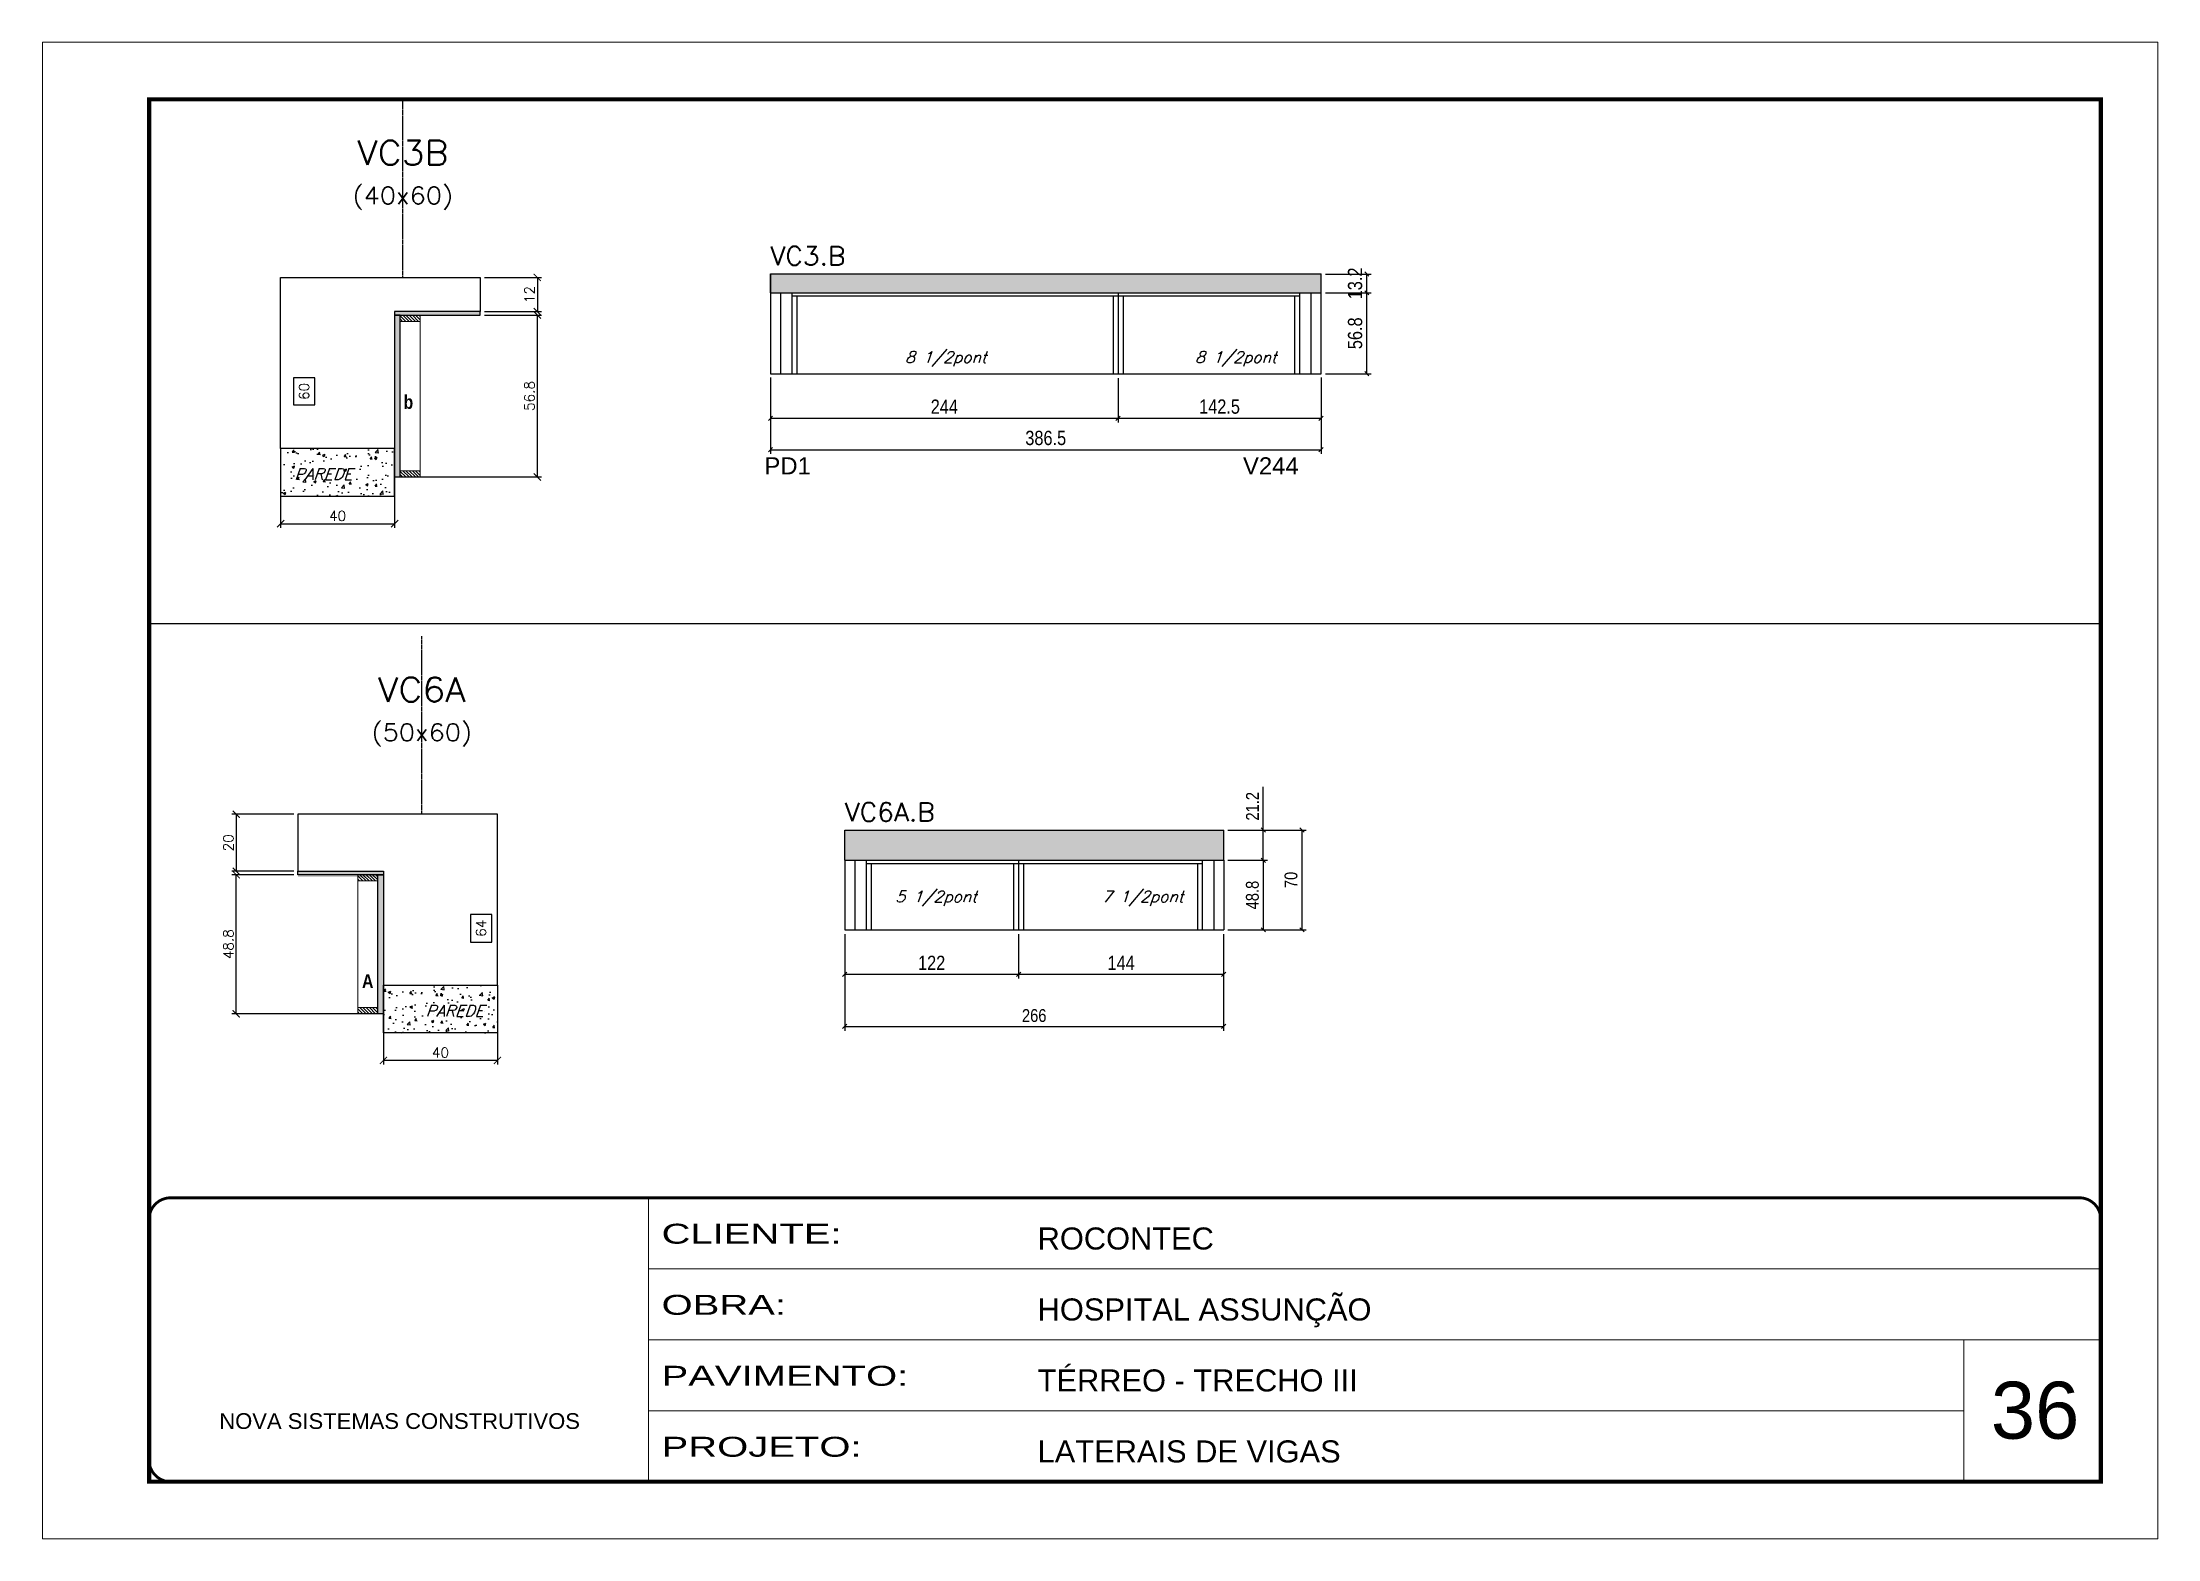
# Model space of a CAD drawing. Extents: x 137137 to 143418, y 10464 to 34486.
# Drawn here: x 141892 to 143377, y 24247 to 25297 of the extents above; entities that cross this region are included whole.
import ezdxf
from ezdxf.enums import TextEntityAlignment as Align

# ---------------------------------------------------------------- set-up
doc = ezdxf.new("R2010")
doc.units = 0
for name, pattern in [('CONTINUO', [0]), ('DASHED', [0.75, 0.5, -0.25]), ('HIDDEN', [0.375, 0.25, -0.125])]:
    doc.linetypes.add(name, pattern=pattern)
for name, color, linetype in [('5', 5, 'Continuous'), ('COTA', 241, 'Continuous'), ('Cota Seção (2x)', 4, 'Continuous'), ('detalhes', 4, 'Continuous'), ('Painéis', 200, 'Continuous'), ('SARR_2.2x7', 40, 'Continuous'), ('SARR_3.5x7', 81, 'Continuous'), ('texto', 7, 'Continuous'), ('Texto de Titulo', 7, 'Continuous'), ('Texto Qtd Sarr', 242, 'Continuous')]:
    doc.layers.add(name, color=color, linetype=linetype)
for name, color, linetype, lineweight in [('CARIMBO', 255, 'Continuous', 9), ('CONCRETO', 251, 'Continuous', 25), ('Escoras', 2, 'Continuous', 25), ('Folhas', 255, 'Continuous', 9), ('Hachura', 251, 'Continuous', 9), ('Madeira', 126, 'Continuous', 18), ('SARRAFO DE PRESSAO', 251, 'DASHED', 9), ('Texto Seção', 7, 'Continuous', 15)]:
    doc.layers.add(name, color=color, linetype=linetype, lineweight=lineweight)
doc.styles.add('ARIAL', font='arial.ttf')
doc.styles.add('COTA TECNICA', font='techl___.ttf', dxfattribs={"height": 10})
doc.styles.add('COTA TECNICA-50', font='techl___.ttf', dxfattribs={"height": 9})
doc.styles.add('REGUA-120', font='ROMANS.shx', dxfattribs={"height": 15})
doc.styles.add('Romans', font='romans.shx')
doc.styles.get("Standard").update_dxf_attribs({"font": 'arial.ttf'})
doc.styles.add('TECNICA', font='techb___.ttf', dxfattribs={"height": 10})
doc.styles.add('Tecnologia', font='')
doc.styles.get('Tecnologia').set_extended_font_data('Forgotten Futurist')
doc.dimstyles.new('COTA PAINEL-50', dxfattribs={"dimtxt": 9, "dimasz": 3, "dimexe": 3, "dimexo": 3, "dimgap": 3, "dimtad": 1, "dimdec": 1, "dimzin": 12, "dimdsep": 46, "dimtxsty": 'COTA TECNICA-50', "dimblk1": 'OBLIQUE', "dimblk2": 'OBLIQUE', "dimsah": 1, "dimcen": 0.9, "dimclrd": 4, "dimclre": 4, "dimclrt": 240, "dimadec": 1, "dimazin": 3, "dimtfac": 1, "dimtdec": 1, "dimtmove": 0, "dimatfit": 3, "dimfxl": 1, "dimtolj": 1, "dimtzin": 12, "dimarcsym": 0})
doc.dimstyles.new('Cota Seção (2x)', dxfattribs={"dimtxt": 7, "dimasz": 5, "dimexe": 3, "dimexo": 3, "dimgap": 2, "dimtad": 3, "dimdec": 1, "dimlfac": 0.5, "dimzin": 12, "dimdsep": 46, "dimtxsty": 'Romans', "dimblk": 'ARCHTICK', "dimcen": 0, "dimclrd": 4, "dimclre": 4, "dimclrt": 1, "dimadec": 1, "dimazin": 3, "dimtfac": 1, "dimtdec": 1, "dimtmove": 0, "dimatfit": 3, "dimldrblk": 'OBLIQUE', "dimfxl": 1, "dimtolj": 1, "dimtzin": 12, "dimarcsym": 0})
doc.dimstyles.new('Cota Seção interna', dxfattribs={"dimtxt": 7, "dimasz": 6, "dimexe": 0.18, "dimexo": 2, "dimgap": -4, "dimtad": 3, "dimdec": 1, "dimlfac": 0.5, "dimzin": 12, "dimdsep": 46, "dimtxsty": 'Romans', "dimblk": 'ARCHTICK', "dimcen": 0.09, "dimse1": 1, "dimse2": 1, "dimsd1": 1, "dimsd2": 1, "dimclrd": 180, "dimclre": 5, "dimclrt": 1, "dimadec": 0, "dimazin": 3, "dimtfac": 1, "dimtdec": 1, "dimtofl": 0, "dimtmove": 0, "dimatfit": 3, "dimldrblk": 'ARCHTICK', "dimfxl": 1, "dimtolj": 1, "dimtzin": 0, "dimarcsym": 0})
doc.dimstyles.new('PAINEL', dxfattribs={"dimtxt": 10, "dimasz": 3, "dimexe": 3, "dimexo": 3, "dimgap": 3, "dimtad": 1, "dimdec": 1, "dimzin": 12, "dimdsep": 46, "dimtxsty": 'COTA TECNICA', "dimblk1": 'OBLIQUE', "dimblk2": 'OBLIQUE', "dimsah": 1, "dimcen": 0.9, "dimclrd": 4, "dimclre": 4, "dimclrt": 240, "dimadec": 1, "dimazin": 3, "dimtfac": 1, "dimtdec": 1, "dimtmove": 0, "dimatfit": 3, "dimfxl": 1, "dimtolj": 1, "dimtzin": 12, "dimarcsym": 0})

msp = doc.modelspace()

# ---------------------------------------------------------------- texts
at = {"layer": '5', "linetype": 'Continuous'}
for s, p in [('PD1', (142399.21, 24994)), ('V244', (142735.16, 24994))]:
    msp.add_text(s, height=12, rotation=359.99996, dxfattribs=at).set_placement(p)
at = {"layer": 'CARIMBO', "style": 'ARIAL'}
msp.add_text('36', height=40, dxfattribs=at).set_placement((143260.15, 24317.32))
at = {"layer": 'detalhes', "style": 'TECNICA'}
for s, p in [('b', (142145.92, 25039.97)), ('A', (142116.77, 24633.69))]:
    msp.add_text(s, height=9.6, dxfattribs=at).set_placement(p)
at = {"layer": 'texto', "color": 2, "char_height": 8, "attachment_point": 5, "style": 'Romans'}
for s, insert in [('{\\Q19;\\C256;8 1/2pont}', (142526.5, 25074.98)), ('{\\Q19;\\C256;8 1/2pont}', (142730.08, 25074.98)), ('{\\Q19;\\C256;PAREDE}', (142089.53, 24994.2)), ('{\\Q19;\\C256;5 1/2pont}', (142519.71, 24696.42)), ('{\\Q19;\\C256;7 1/2pont}', (142664.67, 24696.42)), ('{\\Q19;\\C256;PAREDE}', (142181.8, 24617.52))]:
    msp.add_mtext(s, dxfattribs=dict(at, insert=insert))
at = {"layer": 'Texto Seção', "style": 'REGUA-120', "width": 1.05}
for s, p in [('VC3.B', (142403.47, 25140.8)), ('VC6A.B', (142455.62, 24750.58))]:
    msp.add_text(s, height=13, dxfattribs=at).set_placement(p)

# ---------------------------------------------------------------- blocks, each defined once
blk = doc.blocks.new('9999999999')
at = {"color": 30, "linetype": 'CONTINUO'}
for p, q in [((98564.6, 34230.2), (98564.6, 34429.4)), ((98564.6, 34379.6), (99584, 34379.6)), ((98564.6, 34329.8), (99488, 34329.8)), ((99584, 34329.8), (99488, 34329.8)), ((99488, 34329.8), (99488, 34230.2)), ((98564.6, 34280), (99488, 34280))]:
    blk.add_line(p, q, dxfattribs=at)
at = {"color": 30, "linetype": 'CONTINUO', "const_width": 2}
blk.add_lwpolyline([(99584, 34230.2), (99584, 34414.4, 0.414214), (99569, 34429.4), (98229, 34429.4, 0.414214), (98214, 34414.4), (98214, 34245.2, 0.414214), (98229, 34230.2), (99584, 34230.2)], format="xyb", dxfattribs=at)
at = {"layer": 'Folhas'}
blk.add_lwpolyline([(98139, 34190.2), (99624, 34190.2), (99624, 35240.2), (98139, 35240.2)], close=True, dxfattribs=at)
at = {"layer": 'Folhas', "color": 30, "const_width": 3}
blk.add_lwpolyline([(98214, 34230.2), (99584, 34230.2), (99584, 35200.2), (98214, 35200.2)], close=True, dxfattribs=at)
at = {"color": 7, "linetype": 'Continuous', "ltscale": 5, "style": 'ARIAL'}
for s, height, p in [('ROCONTEC', 15.48, (98837.7, 34393.1)), ('HOSPITAL ASSUNÇÃO', 15.483, (98837.7, 34343.3)), ('TÉRREO - TRECHO III', 15.483, (98837.7, 34293.5)), ('NOVA SISTEMAS CONSTRUTIVOS', 11.059, (98263.2, 34267.2)), ('LATERAIS DE VIGAS', 15.483, (98837.7, 34243.7))]:
    blk.add_text(s, height=height, dxfattribs=at).set_placement(p)
at = {"layer": 'Folhas', "color": 7, "style": 'Tecnologia', "width": 1.5}
for s, p in [('CLIENTE:', (98573.7, 34397.2)), ('OBRA:', (98573.7, 34347.3)), ('PAVIMENTO:', (98573.7, 34297.5)), ('PROJETO:', (98573.7, 34247.7))]:
    blk.add_text(s, height=14, dxfattribs=at).set_placement(p)
blk = doc.blocks.new('_Oblique')
at = {"color": 0, "linetype": 'ByBlock', "lineweight": -2}
blk.add_line((-0.5, -0.5), (0.5, 0.5), dxfattribs=at)
blk = doc.blocks.new('*D5642')
at = {"layer": 'COTA', "color": 4, "linetype": 'ByBlock', "lineweight": -2, "transparency": 16777216}
for p, q in [((142455.6, 24671.4), (142455.6, 24640.2)), ((142577.6, 24671.4), (142577.6, 24640.2)), ((142455.6, 24643.2), (142577.6, 24643.2))]:
    blk.add_line(p, q, dxfattribs=at)
at = {"layer": 'Defpoints', "color": 0, "linetype": 'ByBlock', "transparency": 16777216}
for p in [(142455.6, 24674.4), (142577.6, 24674.4), (142577.6, 24643.2)]:
    blk.add_point(p, dxfattribs=at)
at = {"layer": 'COTA', "color": 4, "linetype": 'ByBlock', "lineweight": -2, "transparency": 16777216, "xscale": 3, "yscale": 3, "zscale": 3, "rotation": 180}
blk.add_blockref('_Oblique', (142455.6, 24643.2), dxfattribs=at)
at = {"layer": 'COTA', "color": 4, "linetype": 'ByBlock', "lineweight": -2, "transparency": 16777216, "xscale": 3, "yscale": 3, "zscale": 3}
blk.add_blockref('_Oblique', (142577.6, 24643.2), dxfattribs=at)
at = {"layer": 'COTA', "color": 240, "linetype": 'ByBlock', "transparency": 16777216, "insert": (142516.6, 24651.2), "char_height": 10, "attachment_point": 5, "style": 'COTA TECNICA'}
blk.add_mtext('\\A1;122', dxfattribs=at)
blk = doc.blocks.new('*D5637')
at = {"layer": 'COTA', "color": 4, "linetype": 'ByBlock', "lineweight": -2, "transparency": 16777216}
for p, q in [((142577.6, 24671.4), (142577.6, 24640.2)), ((142721.6, 24671.4), (142721.6, 24640.2)), ((142577.6, 24643.2), (142721.6, 24643.2))]:
    blk.add_line(p, q, dxfattribs=at)
at = {"layer": 'Defpoints', "color": 0, "linetype": 'ByBlock', "transparency": 16777216}
for p in [(142577.6, 24674.4), (142721.6, 24674.4), (142721.6, 24643.2)]:
    blk.add_point(p, dxfattribs=at)
at = {"layer": 'COTA', "color": 4, "linetype": 'ByBlock', "lineweight": -2, "transparency": 16777216, "xscale": 3, "yscale": 3, "zscale": 3, "rotation": 180}
blk.add_blockref('_Oblique', (142577.6, 24643.2), dxfattribs=at)
at = {"layer": 'COTA', "color": 4, "linetype": 'ByBlock', "lineweight": -2, "transparency": 16777216, "xscale": 3, "yscale": 3, "zscale": 3}
blk.add_blockref('_Oblique', (142721.6, 24643.2), dxfattribs=at)
at = {"layer": 'COTA', "color": 240, "linetype": 'ByBlock', "transparency": 16777216, "insert": (142649.6, 24651.2), "char_height": 10, "attachment_point": 5, "style": 'COTA TECNICA'}
blk.add_mtext('\\A1;144', dxfattribs=at)
blk = doc.blocks.new('*D5643')
at = {"layer": 'Defpoints', "color": 0, "linetype": 'ByBlock', "transparency": 16777216}
for p in [(142455.6, 24674.4), (142721.6, 24674.4), (142721.6, 24606.6)]:
    blk.add_point(p, dxfattribs=at)
at = {"layer": 'Escoras', "color": 4, "linetype": 'ByBlock', "lineweight": -2, "transparency": 16777216}
for p, q in [((142455.6, 24671.4), (142455.6, 24603.6)), ((142721.6, 24671.4), (142721.6, 24603.6)), ((142455.6, 24606.6), (142721.6, 24606.6))]:
    blk.add_line(p, q, dxfattribs=at)
at = {"layer": 'Escoras', "color": 4, "linetype": 'ByBlock', "lineweight": -2, "transparency": 16777216, "xscale": 3, "yscale": 3, "zscale": 3, "rotation": 180}
blk.add_blockref('_Oblique', (142455.6, 24606.6), dxfattribs=at)
at = {"layer": 'Escoras', "color": 4, "linetype": 'ByBlock', "lineweight": -2, "transparency": 16777216, "xscale": 3, "yscale": 3, "zscale": 3}
blk.add_blockref('_Oblique', (142721.6, 24606.6), dxfattribs=at)
at = {"layer": 'Escoras', "color": 240, "linetype": 'ByBlock', "transparency": 16777216, "insert": (142588.6, 24614.2), "char_height": 9, "attachment_point": 5, "style": 'COTA TECNICA-50'}
blk.add_mtext('\\A1;266', dxfattribs=at)
blk = doc.blocks.new('titulo1')
at = {"layer": 'Defpoints', "color": 252, "linetype": 'HIDDEN', "ltscale": 2}
blk.add_line((0, 0), (0, 125), dxfattribs=at)
at = {"layer": 'Defpoints', "style": 'Romans', "oblique": 15}
blk.add_attdef('FOLHA', text='', height=10, dxfattribs=at).set_placement((0, 15.6), align=Align.MIDDLE_CENTER)
at = {"layer": 'Texto Qtd Sarr', "color": 3, "style": 'Romans', "oblique": 15}
for tag, height, p in [('TITULO', 17, (0, 71.4)), ('SEÇÃO', 12, (0, 41.5))]:
    blk.add_attdef(tag, text='', height=height, dxfattribs=at).set_placement(p, align=Align.MIDDLE_CENTER)
blk = doc.blocks.new('_ArchTick')
at = {"color": 0, "linetype": 'ByBlock', "const_width": 0.15}
blk.add_lwpolyline([(-0.5, -0.5), (0.5, 0.5)], dxfattribs=at)
blk = doc.blocks.new('*D5638')
at = {"layer": 'COTA', "color": 4, "lineweight": -2, "transparency": 16777216}
for p, q in [((142068.8, 24755.5), (142025.4, 24755.5)), ((142028.4, 24755.5), (142028.4, 24715.5)), ((142068.8, 24715.5), (142025.4, 24715.5))]:
    blk.add_line(p, q, dxfattribs=at)
at = {"layer": 'Defpoints', "color": 0, "transparency": 16777216}
for p in [(142071.8, 24755.5), (142028.4, 24715.5), (142071.8, 24715.5)]:
    blk.add_point(p, dxfattribs=at)
at = {"layer": 'COTA', "color": 4, "lineweight": -2, "transparency": 16777216, "xscale": 5, "yscale": 5, "zscale": 5}
for p, rotation in [((142028.4, 24755.5), 90), ((142028.4, 24715.5), 270)]:
    blk.add_blockref('_ArchTick', p, dxfattribs=dict(at, rotation=rotation))
at = {"layer": 'COTA', "color": 1, "transparency": 16777216, "insert": (142022.9, 24735.5), "char_height": 7, "attachment_point": 5, "rotation": 90, "style": 'Romans'}
blk.add_mtext('\\A1;20', dxfattribs=at)
blk = doc.blocks.new('*D5639')
at = {"layer": 'COTA', "color": 4, "lineweight": -2, "transparency": 16777216}
for p, q in [((142068.8, 24713.1), (142025.4, 24713.1)), ((142028.4, 24615.5), (142028.4, 24713.1)), ((142128.8, 24615.5), (142025.4, 24615.5))]:
    blk.add_line(p, q, dxfattribs=at)
at = {"layer": 'Defpoints', "color": 0, "transparency": 16777216}
for p in [(142028.4, 24713.1), (142071.8, 24713.1), (142131.8, 24615.5)]:
    blk.add_point(p, dxfattribs=at)
at = {"layer": 'COTA', "color": 4, "lineweight": -2, "transparency": 16777216, "xscale": 5, "yscale": 5, "zscale": 5}
for p, rotation in [((142028.4, 24713.1), 90), ((142028.4, 24615.5), 270)]:
    blk.add_blockref('_ArchTick', p, dxfattribs=dict(at, rotation=rotation))
at = {"layer": 'COTA', "color": 1, "transparency": 16777216, "insert": (142022.9, 24664.3), "char_height": 7, "attachment_point": 5, "rotation": 90, "style": 'Romans'}
blk.add_mtext('\\A1;48.8', dxfattribs=at)
blk = doc.blocks.new('*D5640')
at = {"layer": 'COTA', "color": 4, "lineweight": -2, "transparency": 16777216}
for p, q in [((142131.8, 24624.5), (142131.8, 24579.8)), ((142211.8, 24624.5), (142211.8, 24579.8)), ((142211.8, 24582.8), (142131.8, 24582.8))]:
    blk.add_line(p, q, dxfattribs=at)
at = {"layer": 'Defpoints', "color": 0, "transparency": 16777216}
for p in [(142131.8, 24627.5), (142211.8, 24627.5), (142131.8, 24582.8)]:
    blk.add_point(p, dxfattribs=at)
at = {"layer": 'COTA', "color": 4, "lineweight": -2, "transparency": 16777216, "xscale": 5, "yscale": 5, "zscale": 5, "rotation": 180}
blk.add_blockref('_ArchTick', (142131.8, 24582.8), dxfattribs=at)
at = {"layer": 'COTA', "color": 4, "lineweight": -2, "transparency": 16777216, "xscale": 5, "yscale": 5, "zscale": 5}
blk.add_blockref('_ArchTick', (142211.8, 24582.8), dxfattribs=at)
at = {"layer": 'COTA', "color": 1, "transparency": 16777216, "insert": (142171.8, 24588.3), "char_height": 7, "attachment_point": 5, "style": 'Romans'}
blk.add_mtext('\\A1;40', dxfattribs=at)
blk = doc.blocks.new('*D5644')
at = {"layer": 'Cota Seção (2x)', "color": 180, "lineweight": -2, "transparency": 16777216}
for p, q in [((142207.8, 24685.2), (142192.8, 24685.2)), ((142192.8, 24685.2), (142192.8, 24665.8)), ((142207.8, 24665.8), (142207.8, 24685.2)), ((142192.8, 24665.8), (142207.8, 24665.8))]:
    blk.add_line(p, q, dxfattribs=at)
at = {"layer": 'Defpoints', "color": 0, "transparency": 16777216}
for p in [(142211.8, 24755.5), (142211.8, 24627.5), (142211.8, 24627.5)]:
    blk.add_point(p, dxfattribs=at)
at = {"layer": 'Cota Seção (2x)', "color": 1, "transparency": 16777216, "insert": (142200.3, 24675.5), "char_height": 7, "attachment_point": 5, "rotation": 90, "style": 'Romans'}
blk.add_mtext('\\A1;64', dxfattribs=at)
blk = doc.blocks.new('*D5645')
at = {"layer": 'Defpoints', "color": 0, "linetype": 'ByBlock', "transparency": 16777216}
for p in [(142721.6, 24723.2), (142721.6, 24674.4), (142749.4, 24674.4)]:
    blk.add_point(p, dxfattribs=at)
at = {"layer": 'Escoras', "color": 4, "linetype": 'ByBlock', "lineweight": -2, "transparency": 16777216}
for p, q in [((142724.6, 24723.2), (142752.4, 24723.2)), ((142749.4, 24723.2), (142749.4, 24674.4)), ((142724.6, 24674.4), (142752.4, 24674.4))]:
    blk.add_line(p, q, dxfattribs=at)
at = {"layer": 'Escoras', "color": 4, "linetype": 'ByBlock', "lineweight": -2, "transparency": 16777216, "xscale": 3, "yscale": 3, "zscale": 3}
for p, rotation in [((142749.4, 24723.2), 90), ((142749.4, 24674.4), 270)]:
    blk.add_blockref('_Oblique', p, dxfattribs=dict(at, rotation=rotation))
at = {"layer": 'Escoras', "color": 240, "linetype": 'ByBlock', "transparency": 16777216, "insert": (142741.8, 24698.8), "char_height": 9, "attachment_point": 5, "rotation": 90, "style": 'COTA TECNICA-50'}
blk.add_mtext('\\A1;48.8', dxfattribs=at)
blk = doc.blocks.new('*D5646')
at = {"layer": 'Defpoints', "color": 0, "linetype": 'ByBlock', "transparency": 16777216}
for p in [(142721.6, 24744.4), (142749.4, 24744.4), (142721.6, 24723.2)]:
    blk.add_point(p, dxfattribs=at)
at = {"layer": 'Escoras', "color": 4, "linetype": 'ByBlock', "lineweight": -2, "transparency": 16777216}
for p, q in [((142749.4, 24744.4), (142749.4, 24774.7)), ((142724.6, 24744.4), (142752.4, 24744.4)), ((142749.4, 24723.2), (142749.4, 24744.4)), ((142724.6, 24723.2), (142752.4, 24723.2))]:
    blk.add_line(p, q, dxfattribs=at)
at = {"layer": 'Escoras', "color": 4, "linetype": 'ByBlock', "lineweight": -2, "transparency": 16777216, "xscale": 3, "yscale": 3, "zscale": 3}
for p, rotation in [((142749.4, 24744.4), 90), ((142749.4, 24723.2), 270)]:
    blk.add_blockref('_Oblique', p, dxfattribs=dict(at, rotation=rotation))
at = {"layer": 'Escoras', "color": 240, "linetype": 'ByBlock', "transparency": 16777216, "insert": (142741.8, 24761.1), "char_height": 9, "attachment_point": 5, "rotation": 90, "style": 'COTA TECNICA-50'}
blk.add_mtext('\\A1;21.2', dxfattribs=at)
blk = doc.blocks.new('*D5641')
at = {"layer": 'Defpoints', "color": 0, "linetype": 'ByBlock', "transparency": 16777216}
for p in [(142721.6, 24744.4), (142721.6, 24674.4), (142776.5, 24674.4)]:
    blk.add_point(p, dxfattribs=at)
at = {"layer": 'Escoras', "color": 4, "linetype": 'ByBlock', "lineweight": -2, "transparency": 16777216}
for p, q in [((142724.6, 24744.4), (142779.5, 24744.4)), ((142776.5, 24744.4), (142776.5, 24674.4)), ((142724.6, 24674.4), (142779.5, 24674.4))]:
    blk.add_line(p, q, dxfattribs=at)
at = {"layer": 'Escoras', "color": 4, "linetype": 'ByBlock', "lineweight": -2, "transparency": 16777216, "xscale": 3, "yscale": 3, "zscale": 3}
for p, rotation in [((142776.5, 24744.4), 90), ((142776.5, 24674.4), 270)]:
    blk.add_blockref('_Oblique', p, dxfattribs=dict(at, rotation=rotation))
at = {"layer": 'Escoras', "color": 240, "linetype": 'ByBlock', "transparency": 16777216, "insert": (142768.9, 24709.4), "char_height": 9, "attachment_point": 5, "rotation": 90, "style": 'COTA TECNICA-50'}
blk.add_mtext('\\A1;70', dxfattribs=at)
blk = doc.blocks.new('*D5647')
at = {"layer": 'COTA', "color": 4, "lineweight": -2, "transparency": 16777216}
for p, q in [((142202.6, 25132.2), (142242.8, 25132.2)), ((142239.8, 25132.2), (142239.8, 25108.2)), ((142202.6, 25108.2), (142242.8, 25108.2))]:
    blk.add_line(p, q, dxfattribs=at)
at = {"layer": 'Defpoints', "color": 0, "transparency": 16777216}
for p in [(142199.6, 25132.2), (142199.6, 25108.2), (142239.8, 25108.2)]:
    blk.add_point(p, dxfattribs=at)
at = {"layer": 'COTA', "color": 4, "lineweight": -2, "transparency": 16777216, "xscale": 5, "yscale": 5, "zscale": 5}
for p, rotation in [((142239.8, 25132.2), 90), ((142239.8, 25108.2), 270)]:
    blk.add_blockref('_ArchTick', p, dxfattribs=dict(at, rotation=rotation))
at = {"layer": 'COTA', "color": 1, "transparency": 16777216, "insert": (142234.3, 25120.2), "char_height": 7, "attachment_point": 5, "rotation": 90, "style": 'Romans'}
blk.add_mtext('\\A1;12', dxfattribs=at)
blk = doc.blocks.new('*D5648')
at = {"layer": 'COTA', "color": 4, "lineweight": -2, "transparency": 16777216}
for p, q in [((142202.6, 25105.8), (142242.8, 25105.8)), ((142239.8, 24992.2), (142239.8, 25105.8)), ((142142.6, 24992.2), (142242.8, 24992.2))]:
    blk.add_line(p, q, dxfattribs=at)
at = {"layer": 'Defpoints', "color": 0, "transparency": 16777216}
for p in [(142199.6, 25105.8), (142239.8, 25105.8), (142139.6, 24992.2)]:
    blk.add_point(p, dxfattribs=at)
at = {"layer": 'COTA', "color": 4, "lineweight": -2, "transparency": 16777216, "xscale": 5, "yscale": 5, "zscale": 5}
for p, rotation in [((142239.8, 25105.8), 90), ((142239.8, 24992.2), 270)]:
    blk.add_blockref('_ArchTick', p, dxfattribs=dict(at, rotation=rotation))
at = {"layer": 'COTA', "color": 1, "transparency": 16777216, "insert": (142234.3, 25049), "char_height": 7, "attachment_point": 5, "rotation": 90, "style": 'Romans'}
blk.add_mtext('\\A1;56.8', dxfattribs=at)
blk = doc.blocks.new('*D5649')
at = {"layer": 'COTA', "color": 4, "lineweight": -2, "transparency": 16777216}
for p, q in [((142059.6, 25001.2), (142059.6, 24956.4)), ((142139.6, 25001.2), (142139.6, 24956.4)), ((142059.6, 24959.4), (142139.6, 24959.4))]:
    blk.add_line(p, q, dxfattribs=at)
at = {"layer": 'Defpoints', "color": 0, "transparency": 16777216}
for p in [(142059.6, 25004.2), (142139.6, 25004.2), (142139.6, 24959.4)]:
    blk.add_point(p, dxfattribs=at)
at = {"layer": 'COTA', "color": 4, "lineweight": -2, "transparency": 16777216, "xscale": 5, "yscale": 5, "zscale": 5, "rotation": 180}
blk.add_blockref('_ArchTick', (142059.6, 24959.4), dxfattribs=at)
at = {"layer": 'COTA', "color": 4, "lineweight": -2, "transparency": 16777216, "xscale": 5, "yscale": 5, "zscale": 5}
blk.add_blockref('_ArchTick', (142139.6, 24959.4), dxfattribs=at)
at = {"layer": 'COTA', "color": 1, "transparency": 16777216, "insert": (142099.6, 24964.9), "char_height": 7, "attachment_point": 5, "style": 'Romans'}
blk.add_mtext('\\A1;40', dxfattribs=at)
blk = doc.blocks.new('*D5650')
at = {"layer": 'Cota Seção (2x)', "color": 180, "lineweight": -2, "transparency": 16777216}
for p, q in [((142083.6, 25061.7), (142068.6, 25061.7)), ((142068.6, 25061.7), (142068.6, 25042.7)), ((142083.6, 25042.7), (142083.6, 25061.7)), ((142068.6, 25042.7), (142083.6, 25042.7))]:
    blk.add_line(p, q, dxfattribs=at)
at = {"layer": 'Defpoints', "color": 0, "transparency": 16777216}
for p in [(142059.6, 25132.2), (142059.6, 25012.2), (142087.6, 25012.2)]:
    blk.add_point(p, dxfattribs=at)
at = {"layer": 'Cota Seção (2x)', "color": 1, "transparency": 16777216, "insert": (142076.1, 25052.2), "char_height": 7, "attachment_point": 5, "rotation": 90, "style": 'Romans'}
blk.add_mtext('\\A1;60', dxfattribs=at)
blk = doc.blocks.new('*D5651')
at = {"layer": 'COTA', "color": 4, "linetype": 'ByBlock', "lineweight": -2, "transparency": 16777216}
for p, q in [((142403.5, 25061.6), (142403.5, 25030.4)), ((142647.5, 25061.6), (142647.5, 25030.4)), ((142403.5, 25033.4), (142647.5, 25033.4))]:
    blk.add_line(p, q, dxfattribs=at)
at = {"layer": 'Defpoints', "color": 0, "linetype": 'ByBlock', "transparency": 16777216}
for p in [(142403.5, 25064.6), (142647.5, 25064.6), (142647.5, 25033.4)]:
    blk.add_point(p, dxfattribs=at)
at = {"layer": 'COTA', "color": 4, "linetype": 'ByBlock', "lineweight": -2, "transparency": 16777216, "xscale": 3, "yscale": 3, "zscale": 3, "rotation": 180}
blk.add_blockref('_Oblique', (142403.5, 25033.4), dxfattribs=at)
at = {"layer": 'COTA', "color": 4, "linetype": 'ByBlock', "lineweight": -2, "transparency": 16777216, "xscale": 3, "yscale": 3, "zscale": 3}
blk.add_blockref('_Oblique', (142647.5, 25033.4), dxfattribs=at)
at = {"layer": 'COTA', "color": 240, "linetype": 'ByBlock', "transparency": 16777216, "insert": (142525.5, 25041.5), "char_height": 10, "attachment_point": 5, "style": 'COTA TECNICA'}
blk.add_mtext('\\A1;244', dxfattribs=at)
blk = doc.blocks.new('*D5652')
at = {"layer": 'COTA', "color": 4, "linetype": 'ByBlock', "lineweight": -2, "transparency": 16777216}
for p, q in [((142647.5, 25061.6), (142647.5, 25030.4)), ((142790, 25061.6), (142790, 25030.4)), ((142647.5, 25033.4), (142790, 25033.4))]:
    blk.add_line(p, q, dxfattribs=at)
at = {"layer": 'Defpoints', "color": 0, "linetype": 'ByBlock', "transparency": 16777216}
for p in [(142647.5, 25064.6), (142790, 25064.6), (142790, 25033.4)]:
    blk.add_point(p, dxfattribs=at)
at = {"layer": 'COTA', "color": 4, "linetype": 'ByBlock', "lineweight": -2, "transparency": 16777216, "xscale": 3, "yscale": 3, "zscale": 3, "rotation": 180}
blk.add_blockref('_Oblique', (142647.5, 25033.4), dxfattribs=at)
at = {"layer": 'COTA', "color": 4, "linetype": 'ByBlock', "lineweight": -2, "transparency": 16777216, "xscale": 3, "yscale": 3, "zscale": 3}
blk.add_blockref('_Oblique', (142790, 25033.4), dxfattribs=at)
at = {"layer": 'COTA', "color": 240, "linetype": 'ByBlock', "transparency": 16777216, "insert": (142718.7, 25041.5), "char_height": 10, "attachment_point": 5, "style": 'COTA TECNICA'}
blk.add_mtext('\\A1;142.5', dxfattribs=at)
blk = doc.blocks.new('*D5653')
at = {"layer": 'COTA', "color": 4, "linetype": 'ByBlock', "lineweight": -2, "transparency": 16777216}
for p, q in [((142793, 25121.4), (142825.1, 25121.4)), ((142822.1, 25064.6), (142822.1, 25121.4)), ((142793, 25064.6), (142825.1, 25064.6))]:
    blk.add_line(p, q, dxfattribs=at)
at = {"layer": 'Defpoints', "color": 0, "linetype": 'ByBlock', "transparency": 16777216}
for p in [(142790, 25121.4), (142822.1, 25121.4), (142790, 25064.6)]:
    blk.add_point(p, dxfattribs=at)
at = {"layer": 'COTA', "color": 4, "linetype": 'ByBlock', "lineweight": -2, "transparency": 16777216, "xscale": 3, "yscale": 3, "zscale": 3}
for p, rotation in [((142822.1, 25121.4), 90), ((142822.1, 25064.6), 270)]:
    blk.add_blockref('_Oblique', p, dxfattribs=dict(at, rotation=rotation))
at = {"layer": 'COTA', "color": 240, "linetype": 'ByBlock', "transparency": 16777216, "insert": (142813.9, 25093), "char_height": 10, "attachment_point": 5, "rotation": 90, "style": 'COTA TECNICA'}
blk.add_mtext('\\A1;56.8', dxfattribs=at)
blk = doc.blocks.new('*D5654')
at = {"layer": 'COTA', "color": 4, "linetype": 'ByBlock', "lineweight": -2, "transparency": 16777216}
for p, q in [((142793, 25134.6), (142825.1, 25134.6)), ((142822.1, 25121.4), (142822.1, 25134.6)), ((142793, 25121.4), (142825.1, 25121.4))]:
    blk.add_line(p, q, dxfattribs=at)
at = {"layer": 'Defpoints', "color": 0, "linetype": 'ByBlock', "transparency": 16777216}
for p in [(142790, 25134.6), (142822.1, 25134.6), (142790, 25121.4)]:
    blk.add_point(p, dxfattribs=at)
at = {"layer": 'COTA', "color": 4, "linetype": 'ByBlock', "lineweight": -2, "transparency": 16777216, "xscale": 3, "yscale": 3, "zscale": 3}
for p, rotation in [((142822.1, 25134.6), 90), ((142822.1, 25121.4), 270)]:
    blk.add_blockref('_Oblique', p, dxfattribs=dict(at, rotation=rotation))
at = {"layer": 'COTA', "color": 240, "linetype": 'ByBlock', "transparency": 16777216, "insert": (142813.9, 25128), "char_height": 10, "attachment_point": 5, "rotation": 90, "style": 'COTA TECNICA'}
blk.add_mtext('\\A1;13.2', dxfattribs=at)
blk = doc.blocks.new('*D6314')
at = {"layer": 'Defpoints', "color": 0, "ltscale": 25, "transparency": 16777216}
for p in [(142403.5, 25064.9), (142790, 25064.9), (142790, 25011.3)]:
    blk.add_point(p, dxfattribs=at)
at = {"layer": 'Painéis', "color": 4, "lineweight": -2, "ltscale": 25, "transparency": 16777216}
for p, q in [((142403.5, 25061.9), (142403.5, 25008.3)), ((142790, 25061.9), (142790, 25008.3)), ((142403.5, 25011.3), (142790, 25011.3))]:
    blk.add_line(p, q, dxfattribs=at)
at = {"layer": 'Painéis', "color": 4, "lineweight": -2, "ltscale": 25, "transparency": 16777216, "xscale": 3, "yscale": 3, "zscale": 3, "rotation": 180}
blk.add_blockref('_Oblique', (142403.5, 25011.3), dxfattribs=at)
at = {"layer": 'Painéis', "color": 4, "lineweight": -2, "ltscale": 25, "transparency": 16777216, "xscale": 3, "yscale": 3, "zscale": 3}
blk.add_blockref('_Oblique', (142790, 25011.3), dxfattribs=at)
at = {"layer": 'Painéis', "color": 240, "ltscale": 25, "transparency": 16777216, "insert": (142596.7, 25019.5), "char_height": 10, "attachment_point": 5, "style": 'COTA TECNICA'}
blk.add_mtext('\\A1;386.5', dxfattribs=at)

# ---------------------------------------------------------------- dimensions: what is measured, and where the dimension line sits
at = {"layer": 'COTA', "linetype": 'ByBlock'}
dim = msp.add_linear_dim(base=(142822.07, 25134.61), p1=(142789.97, 25121.41), p2=(142789.97, 25134.61), angle=90, dimstyle='PAINEL', dxfattribs=at)
dim.commit()
dim.dimension.update_dxf_attribs({"geometry": '*D5654', "text_midpoint": (142822.07, 25128.01), "dimtype": 160})
at = {"layer": 'COTA'}
for base, p1, p2, angle, picture, middle in [((142239.8, 25108.18), (142199.56, 25132.18), (142199.56, 25108.18), 90, '*D5647', (142234.3, 25120.18)), ((142239.8, 25105.78), (142139.56, 24992.18), (142199.56, 25105.78), 90, '*D5648', (142234.3, 25048.98)), ((142028.4, 24715.5), (142071.77, 24755.5), (142071.77, 24715.5), 90, '*D5638', (142022.9, 24735.5)), ((142028.4, 24713.1), (142131.77, 24615.5), (142071.77, 24713.1), 90, '*D5639', (142022.9, 24664.3)), ((142131.77, 24582.77), (142211.77, 24627.5), (142131.77, 24627.5), 180, '*D5640', (142171.77, 24588.27))]:
    dim = msp.add_linear_dim(base=base, p1=p1, p2=p2, angle=angle, dimstyle='Cota Seção (2x)', dxfattribs=at)
    dim.commit()
    dim.dimension.update_dxf_attribs({"geometry": picture, "text_midpoint": middle})
at = {"layer": 'COTA', "linetype": 'ByBlock'}
dim = msp.add_linear_dim(base=(142822.07, 25121.41), p1=(142789.97, 25064.61), p2=(142789.97, 25121.41), angle=90, dimstyle='PAINEL', dxfattribs=at)
dim.commit()
dim.dimension.update_dxf_attribs({"geometry": '*D5653', "text_midpoint": (142813.94, 25093.01)})
for base, p1, p2, picture, middle in [((142647.47, 25033.4), (142403.47, 25064.61), (142647.47, 25064.61), '*D5651', (142525.47, 25041.47)), ((142789.97, 25033.4), (142647.47, 25064.61), (142789.97, 25064.61), '*D5652', (142718.72, 25041.51)), ((142577.62, 24643.18), (142455.62, 24674.39), (142577.62, 24674.39), '*D5642', (142516.62, 24651.23)), ((142721.62, 24643.18), (142577.62, 24674.39), (142721.62, 24674.39), '*D5637', (142649.62, 24651.25))]:
    dim = msp.add_linear_dim(base=base, p1=p1, p2=p2, dimstyle='PAINEL', dxfattribs=at)
    dim.commit()
    dim.dimension.update_dxf_attribs({"geometry": picture, "text_midpoint": middle})
at = {"layer": 'COTA'}
dim = msp.add_linear_dim(base=(142139.56, 24959.45), p1=(142059.56, 25004.18), p2=(142139.56, 25004.18), dimstyle='Cota Seção (2x)', dxfattribs=at)
dim.commit()
dim.dimension.update_dxf_attribs({"geometry": '*D5649', "text_midpoint": (142099.56, 24964.95)})
at = {"layer": 'Cota Seção (2x)'}
for base, p1, p2, picture, middle in [((142087.59, 25012.18), (142059.56, 25132.18), (142059.56, 25012.18), '*D5650', (142087.59, 25052.18)), ((142211.77, 24627.5), (142211.77, 24755.5), (142211.77, 24627.5), '*D5644', (142211.77, 24675.5))]:
    dim = msp.add_linear_dim(base=base, p1=p1, p2=p2, angle=90, dimstyle='Cota Seção interna', dxfattribs=at)
    dim.commit()
    dim.dimension.update_dxf_attribs({"geometry": picture, "text_midpoint": middle, "dimtype": 160})
at = {"layer": 'Escoras', "linetype": 'ByBlock'}
for base, p1, p2, picture, middle in [((142749.37, 24744.39), (142721.62, 24723.19), (142721.62, 24744.39), '*D5646', (142741.82, 24761.07)), ((142776.47, 24674.39), (142721.62, 24744.39), (142721.62, 24674.39), '*D5641', (142768.88, 24709.39)), ((142749.37, 24674.39), (142721.62, 24723.19), (142721.62, 24674.39), '*D5645', (142741.78, 24698.79))]:
    dim = msp.add_linear_dim(base=base, p1=p1, p2=p2, angle=90, dimstyle='COTA PAINEL-50', override={"dimarcsym": 1}, dxfattribs=at)
    dim.commit()
    dim.dimension.update_dxf_attribs({"geometry": picture, "text_midpoint": middle})
dim = msp.add_linear_dim(base=(142721.62, 24606.61), p1=(142455.62, 24674.39), p2=(142721.62, 24674.39), dimstyle='COTA PAINEL-50', override={"dimarcsym": 1}, dxfattribs=at)
dim.commit()
dim.dimension.update_dxf_attribs({"geometry": '*D5643', "text_midpoint": (142588.62, 24614.2)})
at = {"layer": 'Painéis', "ltscale": 25}
dim = msp.add_linear_dim(base=(142789.97, 25011.28), p1=(142403.47, 25064.9), p2=(142789.97, 25064.9), dimstyle='PAINEL', dxfattribs=at)
dim.commit()
dim.dimension.update_dxf_attribs({"geometry": '*D6314', "text_midpoint": (142596.72, 25019.52)})

# ---------------------------------------------------------------- hatches: boundary and pattern name
at = {"layer": 'CONCRETO', "linetype": 'ByBlock'}
h = msp.add_hatch(dxfattribs=at)
h.set_pattern_fill('AR-CONC', color=0, scale=0.1)
h.set_pattern_definition([(50, (5817.934, -3427.897), (18.2184669, -1.5939086), [1.905, -20.955]), (355, (5817.934, -3427.897), (-3.5243421, 19.1056845), [1.524, -16.7640584]), (100.451445, (5819.453, -3428.03), (14.6941247, 17.5117752), [1.619001, -17.8090245]), (46.1842, (5817.934, -3422.817), (27.107904, -4.2042328), [2.8575, -31.4325]), (96.635558, (5820.193, -3423.168), (23.7404134, 24.7426125), [2.4285023, -26.713561]), (351.184151, (5817.934, -3422.817), (23.7404134, 24.7426125), [2.2859967, -25.145973]), (21, (5820.474, -3424.087), (15.1614391, -10.2265198), [1.905, -20.955]), (326, (5820.474, -3424.087), (6.1802028, 18.4187966), [1.524, -16.764]), (71.451445, (5821.738, -3424.94), (21.341642, 8.192277), [1.619001, -17.8089938]), (37.5, (5817.9344, -3427.897), (0.30886033, 8.4555039), [0, -16.5608, 0, -17.018, 0, -16.8275]), (7.5, (5817.934, -3427.897), (6.68196625, 10.0180575), [0, -9.7028, 0, -16.1798, 0, -6.4135]), (327.5, (5812.27, -3427.897), (13.55905952, -0.5728744), [0, -6.35, 0, -19.812, 0, -26.289]), (317.5, (5809.73, -3427.897), (14.8129181, 2.5426491), [0, -8.255, 0, -13.1572, 0, -18.669])])
h.paths.add_polyline_path([(142059.56, 25012.18), (142059.56, 24978.81), (142139.56, 24978.81), (142139.56, 25012.18)])
h.paths.add_polyline_path([(142063.98, 24988.31), (142111.03, 24988.31), (142115.08, 25000.09), (142068.04, 25000.09)], flags=24)
h = msp.add_hatch(dxfattribs=at)
h.set_pattern_fill('AR-CONC', color=0, scale=0.1)
h.set_pattern_definition([(50, (5864.074, -3804.572), (18.2184669, -1.5939086), [1.905, -20.955]), (355, (5864.074, -3804.572), (-3.5243421, 19.1056845), [1.524, -16.7640584]), (100.451445, (5865.592, -3804.705), (14.6941247, 17.5117752), [1.619001, -17.8090245]), (46.1842, (5864.074, -3799.492), (27.107904, -4.2042328), [2.8575, -31.4325]), (96.635558, (5866.333, -3799.842), (23.7404134, 24.7426125), [2.4285023, -26.713561]), (351.184151, (5864.074, -3799.492), (23.7404134, 24.7426125), [2.2859967, -25.145973]), (21, (5866.614, -3800.762), (15.1614391, -10.2265198), [1.905, -20.955]), (326, (5866.614, -3800.762), (6.1802028, 18.4187966), [1.524, -16.764]), (71.451445, (5867.877, -3801.614), (21.341642, 8.192277), [1.619001, -17.8089938]), (37.5, (5864.074, -3804.572), (0.30886033, 8.4555039), [0, -16.5608, 0, -17.018, 0, -16.8275]), (7.5, (5864.074, -3804.572), (6.68196625, 10.0180575), [0, -9.7028, 0, -16.1798, 0, -6.4135]), (327.5, (5858.41, -3804.572), (13.55905952, -0.5728744), [0, -6.35, 0, -19.812, 0, -26.289]), (317.5, (5855.87, -3804.572), (14.8129181, 2.5426491), [0, -8.255, 0, -13.1572, 0, -18.669])])
h.paths.add_polyline_path([(142131.77, 24635.5), (142131.77, 24602.14), (142211.77, 24602.14), (142211.77, 24635.5)])
h.paths.add_polyline_path([(142156.25, 24611.63), (142203.29, 24611.63), (142207.35, 24623.41), (142160.3, 24623.41)], flags=24)
at = {"layer": 'COTA', "linetype": 'ByBlock'}
h = msp.add_hatch(dxfattribs=at)
h.set_pattern_fill('AR-CONC', color=256, scale=0.03)
h.set_pattern_definition([(50, (1585, -4320.8717), (5.46554007, -0.47817257), [0.5715, -6.2865]), (355, (1585, -4320.8717), (-1.05730264, 5.73170536), [0.4572, -5.02921753]), (100.4514447, (1585.4555, -4320.9115), (4.40823741, 5.25353256), [0.48570026, -5.34270734]), (46.1842, (1585, -4319.348), (8.13237123, -1.26126984), [0.85725, -9.42975]), (96.6355576, (1585.678, -4319.453), (7.122124, 7.42278374), [0.7285507, -8.01406824]), (351.184151, (1585, -4319.348), (7.122124, 7.42278374), [0.685799, -7.54379196]), (21, (1585.762, -4319.7287), (4.54843174, -3.06795595), [0.5715, -6.2865]), (326, (1585.762, -4319.7287), (1.85406085, 5.52563898), [0.4572, -5.0292]), (71.451445, (1586.141, -4319.9843), (6.40249258, 2.45768307), [0.48570026, -5.34269813]), (37.5, (1585, -4320.8717), (0.092658098, 2.536651166), [0, -4.96824, 0, -5.1054, 0, -5.04825]), (7.5, (1585, -4320.8717), (2.004589875, 3.005417245), [0, -2.91084, 0, -4.85394, 0, -1.92405]), (327.5, (1583.3007, -4320.8717), (4.067717855, -0.17186232), [0, -1.905, 0, -5.9436, 0, -7.8867]), (317.5, (1582.5387, -4320.8717), (4.44387544, 0.76279473), [0, -2.4765, 0, -3.94716, 0, -5.6007])])
h.paths.add_polyline_path([(142647.47, 25121.41), (142789.97, 25121.41), (142789.97, 25134.61), (142647.47, 25134.61), (142403.47, 25134.61), (142403.47, 25121.41)])
h = msp.add_hatch(dxfattribs=at)
h.set_pattern_fill('AR-CONC', color=256, scale=0.03)
h.set_pattern_definition([(50, (6844.275, -1405.7023), (5.46554007, -0.47817257), [0.5715, -6.2865]), (355, (6844.275, -1405.7023), (-1.05730264, 5.73170536), [0.4572, -5.02921753]), (100.4514447, (6844.7306, -1405.742), (4.40823741, 5.25353256), [0.48570026, -5.34270734]), (46.1842, (6844.275, -1404.178), (8.13237123, -1.26126984), [0.85725, -9.42975]), (96.6355576, (6844.953, -1404.2834), (7.122124, 7.42278374), [0.7285507, -8.01406824]), (351.184151, (6844.275, -1404.178), (7.122124, 7.42278374), [0.685799, -7.54379196]), (21, (6845.037, -1404.5593), (4.54843174, -3.06795595), [0.5715, -6.2865]), (326, (6845.037, -1404.5593), (1.85406085, 5.52563898), [0.4572, -5.0292]), (71.451445, (6845.416, -1404.815), (6.40249258, 2.45768307), [0.48570026, -5.34269813]), (37.5, (6844.2751, -1405.7023), (0.092658098, 2.536651166), [0, -4.96824, 0, -5.1054, 0, -5.04825]), (7.5, (6844.275, -1405.7023), (2.004589875, 3.005417245), [0, -2.91084, 0, -4.85394, 0, -1.92405]), (327.5, (6842.5759, -1405.7023), (4.067717855, -0.17186232), [0, -1.905, 0, -5.9436, 0, -7.8867]), (317.5, (6841.814, -1405.7023), (4.44387544, 0.76279473), [0, -2.4765, 0, -3.94716, 0, -5.6007])])
h.paths.add_polyline_path([(142455.62, 24744.39), (142455.62, 24723.19), (142721.62, 24723.19), (142721.62, 24744.39)])
at = {"layer": 'Hachura'}
h = msp.add_hatch(color=256, dxfattribs=at)
h.dxf.hatch_style = 1
h.paths.add_polyline_path([(142199.56, 25105.78), (142199.56, 25108.18), (142139.56, 25108.18), (142139.56, 25105.78)])
h = msp.add_hatch(color=256, dxfattribs=at)
h.dxf.hatch_style = 1
h.paths.add_polyline_path([(142143.56, 25105.78), (142139.56, 25105.78), (142139.56, 24992.18), (142143.56, 24992.18)])
h = msp.add_hatch(dxfattribs=at)
h.set_pattern_fill('ANSI31', color=256, scale=0.5, angle=270, style=0)
h.set_pattern_definition([(315, (165104.2514, 16798.1315), (1.12253202, 1.12253202), [])])
h.paths.add_polyline_path([(142143.56, 25101.38), (142143.56, 25105.78), (142157.56, 25105.78), (142157.56, 25101.38)])
h = msp.add_hatch(dxfattribs=at)
h.set_pattern_fill('ANSI31', color=256, scale=0.5, angle=270, style=0)
h.set_pattern_definition([(315, (165104.2514, 16688.9315), (1.12253202, 1.12253202), [])])
h.paths.add_polyline_path([(142143.56, 24992.18), (142143.56, 24996.58), (142157.56, 24996.58), (142157.56, 24992.18)])
h = msp.add_hatch(color=256, dxfattribs=at)
h.dxf.hatch_style = 1
h.paths.add_polyline_path([(142071.77, 24711.5), (142071.77, 24715.5), (142131.77, 24715.5), (142131.77, 24711.5)])
h = msp.add_hatch(dxfattribs=at)
h.set_pattern_fill('ANSI31', color=256, scale=0.5, angle=270, style=0)
h.set_pattern_definition([(315, (165150.391, 16405.4569), (1.12253202, 1.12253202), [])])
h.paths.add_polyline_path([(142127.77, 24708.7), (142127.77, 24713.1), (142113.77, 24713.1), (142113.77, 24708.7)])
h = msp.add_hatch(color=256, dxfattribs=at)
h.dxf.hatch_style = 1
h.paths.add_polyline_path([(142127.77, 24713.1), (142131.77, 24713.1), (142131.77, 24615.5), (142127.77, 24615.5)])
h = msp.add_hatch(dxfattribs=at)
h.set_pattern_fill('ANSI31', color=256, scale=0.5, angle=270, style=0)
h.set_pattern_definition([(315, (165150.391, 16312.2569), (1.12253202, 1.12253202), [])])
h.paths.add_polyline_path([(142127.77, 24615.5), (142127.77, 24619.9), (142113.77, 24619.9), (142113.77, 24615.5)])

# ---------------------------------------------------------------- linework, layer by layer
at = {"layer": 'CONCRETO'}
for points in [[(142059.56, 25132.18), (142059.56, 25132.18), (142199.56, 25132.18), (142199.56, 25108.18), (142139.56, 25108.18), (142139.56, 25012.18), (142059.56, 25012.18), (142059.56, 25132.18)], [(142211.77, 24755.5), (142211.77, 24755.5), (142071.77, 24755.5), (142071.77, 24715.5), (142131.77, 24715.5), (142131.77, 24635.5), (142211.77, 24635.5), (142211.77, 24755.5)]]:
    msp.add_lwpolyline(points, close=True, dxfattribs=at)
at = {"layer": 'CONCRETO', "color": 0, "linetype": 'ByBlock'}
for points in [[(142139.56, 25012.18), (142059.56, 25012.18), (142059.56, 24978.81), (142139.56, 24978.81)], [(142131.77, 24635.5), (142211.77, 24635.5), (142211.77, 24602.14), (142131.77, 24602.14)]]:
    msp.add_lwpolyline(points, close=True, dxfattribs=at)
at = {"layer": 'COTA', "linetype": 'ByBlock'}
for p, q in [((142403.47, 25121.41), (142403.47, 25134.61)), ((142403.47, 25134.61), (142647.47, 25134.61)), ((142403.47, 25134.61), (142403.47, 25121.41)), ((142647.47, 25134.61), (142789.97, 25134.61)), ((142789.97, 25121.41), (142789.97, 25134.61)), ((143337.29, 24889.06), (141967.29, 24889.06)), ((142455.62, 24744.39), (142721.62, 24744.39)), ((142455.62, 24723.19), (142455.62, 24744.39)), ((142721.62, 24723.19), (142721.62, 24744.39))]:
    msp.add_line(p, q, dxfattribs=at)
at = {"layer": 'Madeira'}
for points in [[(142143.56, 25101.38), (142143.56, 25105.78), (142157.56, 25105.78), (142157.56, 25101.38)], [(142143.56, 25105.78), (142157.56, 25105.78), (142157.56, 24992.18), (142143.56, 24992.18)], [(142143.56, 24992.18), (142143.56, 24996.58), (142157.56, 24996.58), (142157.56, 24992.18)], [(142127.77, 24708.7), (142127.77, 24713.1), (142113.77, 24713.1), (142113.77, 24708.7)], [(142127.77, 24713.1), (142113.77, 24713.1), (142113.77, 24615.5), (142127.77, 24615.5)], [(142127.77, 24615.5), (142127.77, 24619.9), (142113.77, 24619.9), (142113.77, 24615.5)]]:
    msp.add_lwpolyline(points, close=True, dxfattribs=at)
at = {"layer": 'Painéis', "linetype": 'ByBlock'}
for p, q in [((142403.47, 25121.41), (142647.47, 25121.41)), ((142403.47, 25121.41), (142403.47, 25064.61)), ((142647.47, 25121.41), (142789.97, 25121.41)), ((142647.47, 25121.41), (142647.47, 25064.61)), ((142789.97, 25064.61), (142789.97, 25121.41)), ((142403.47, 25064.61), (142647.47, 25064.61)), ((142647.47, 25064.61), (142789.97, 25064.61)), ((142455.62, 24723.19), (142721.62, 24723.19)), ((142455.62, 24723.19), (142455.62, 24674.39)), ((142577.62, 24723.19), (142577.62, 24674.39)), ((142721.62, 24723.19), (142721.62, 24674.39)), ((142455.62, 24674.39), (142721.62, 24674.39))]:
    msp.add_line(p, q, dxfattribs=at)
at = {"layer": 'Painéis'}
for points in [[(142199.56, 25105.78), (142199.56, 25108.18), (142139.56, 25108.18), (142139.56, 25105.78)], [(142143.56, 25105.78), (142139.56, 25105.78), (142139.56, 24992.18), (142143.56, 24992.18)], [(142071.77, 24713.1), (142071.77, 24715.5), (142131.77, 24715.5), (142131.77, 24713.1)], [(142127.77, 24713.1), (142131.77, 24713.1), (142131.77, 24615.5), (142127.77, 24615.5)]]:
    msp.add_lwpolyline(points, close=True, dxfattribs=at)
at = {"layer": 'SARR_2.2x7', "linetype": 'Continuous'}
for p, q in [((142410.47, 25121.41), (142410.47, 25064.61)), ((142418.47, 25119.21), (142647.47, 25119.21)), ((142647.47, 25119.21), (142774.97, 25119.21)), ((142782.97, 25064.61), (142782.97, 25121.41)), ((142462.62, 24723.19), (142462.62, 24674.39)), ((142470.62, 24720.99), (142577.62, 24720.99)), ((142577.62, 24720.99), (142706.62, 24720.99)), ((142714.62, 24723.19), (142714.62, 24674.39)), ((142721.62, 24720.99), (142721.62, 24720.99))]:
    msp.add_line(p, q, dxfattribs=at)
at = {"layer": 'SARR_3.5x7'}
for p, q in [((142418.47, 25121.41), (142418.47, 25064.61)), ((142421.97, 25119.21), (142421.97, 25064.61)), ((142643.97, 25119.21), (142643.97, 25064.61)), ((142650.97, 25119.21), (142650.97, 25064.61)), ((142771.47, 25064.61), (142771.47, 25119.21)), ((142774.97, 25064.61), (142774.97, 25121.41)), ((142470.62, 24723.19), (142470.62, 24674.39)), ((142474.12, 24720.99), (142474.12, 24674.39)), ((142574.12, 24720.99), (142574.12, 24674.39)), ((142581.12, 24720.99), (142581.12, 24674.39)), ((142703.12, 24720.99), (142703.12, 24674.39)), ((142706.62, 24723.19), (142706.62, 24674.39))]:
    msp.add_line(p, q, dxfattribs=at)

# ---------------------------------------------------------------- block references
at = {"layer": 'SARRAFO DE PRESSAO', "color": 6, "linetype": 'ByBlock'}
msp.add_blockref('9999999999', (43753.31, -9943.03), dxfattribs=at)
at = {"layer": 'Texto Seção'}
ref = msp.add_blockref('titulo1', (142145.41, 25132.18), dxfattribs=at)
ref.add_attrib('TITULO', 'VC3B', dxfattribs={"layer": 'Texto de Titulo', "color": 7, "height": 17, "style": 'Romans', "width": 1.1}).set_placement((142145.41, 25219.68), align=Align.MIDDLE_CENTER)
ref.add_attrib('SEÇÃO', '(40x60)', dxfattribs={"layer": 'Texto de Titulo', "color": 7, "height": 12, "style": 'Romans', "width": 1.1}).set_placement((142145.41, 25189.68), align=Align.MIDDLE_CENTER)
ref = msp.add_blockref('titulo1', (142158.73, 24755.5), dxfattribs=at)
ref.add_attrib('TITULO', 'VC6A', dxfattribs={"layer": 'Texto de Titulo', "color": 7, "height": 17, "style": 'Romans', "width": 1.1}).set_placement((142158.73, 24843), align=Align.MIDDLE_CENTER)
ref.add_attrib('SEÇÃO', '(50x60)', dxfattribs={"layer": 'Texto de Titulo', "color": 7, "height": 12, "style": 'Romans', "width": 1.1}).set_placement((142158.73, 24813), align=Align.MIDDLE_CENTER)

msp.set_redraw_order([(e.dxf.handle, doc.entitydb.next_handle()) for e in msp.query("TEXT MTEXT ATTDEF DIMENSION ARC_DIMENSION")])  # texts and dimensions are drawn at this point

doc.saveas('drawing.dxf')
